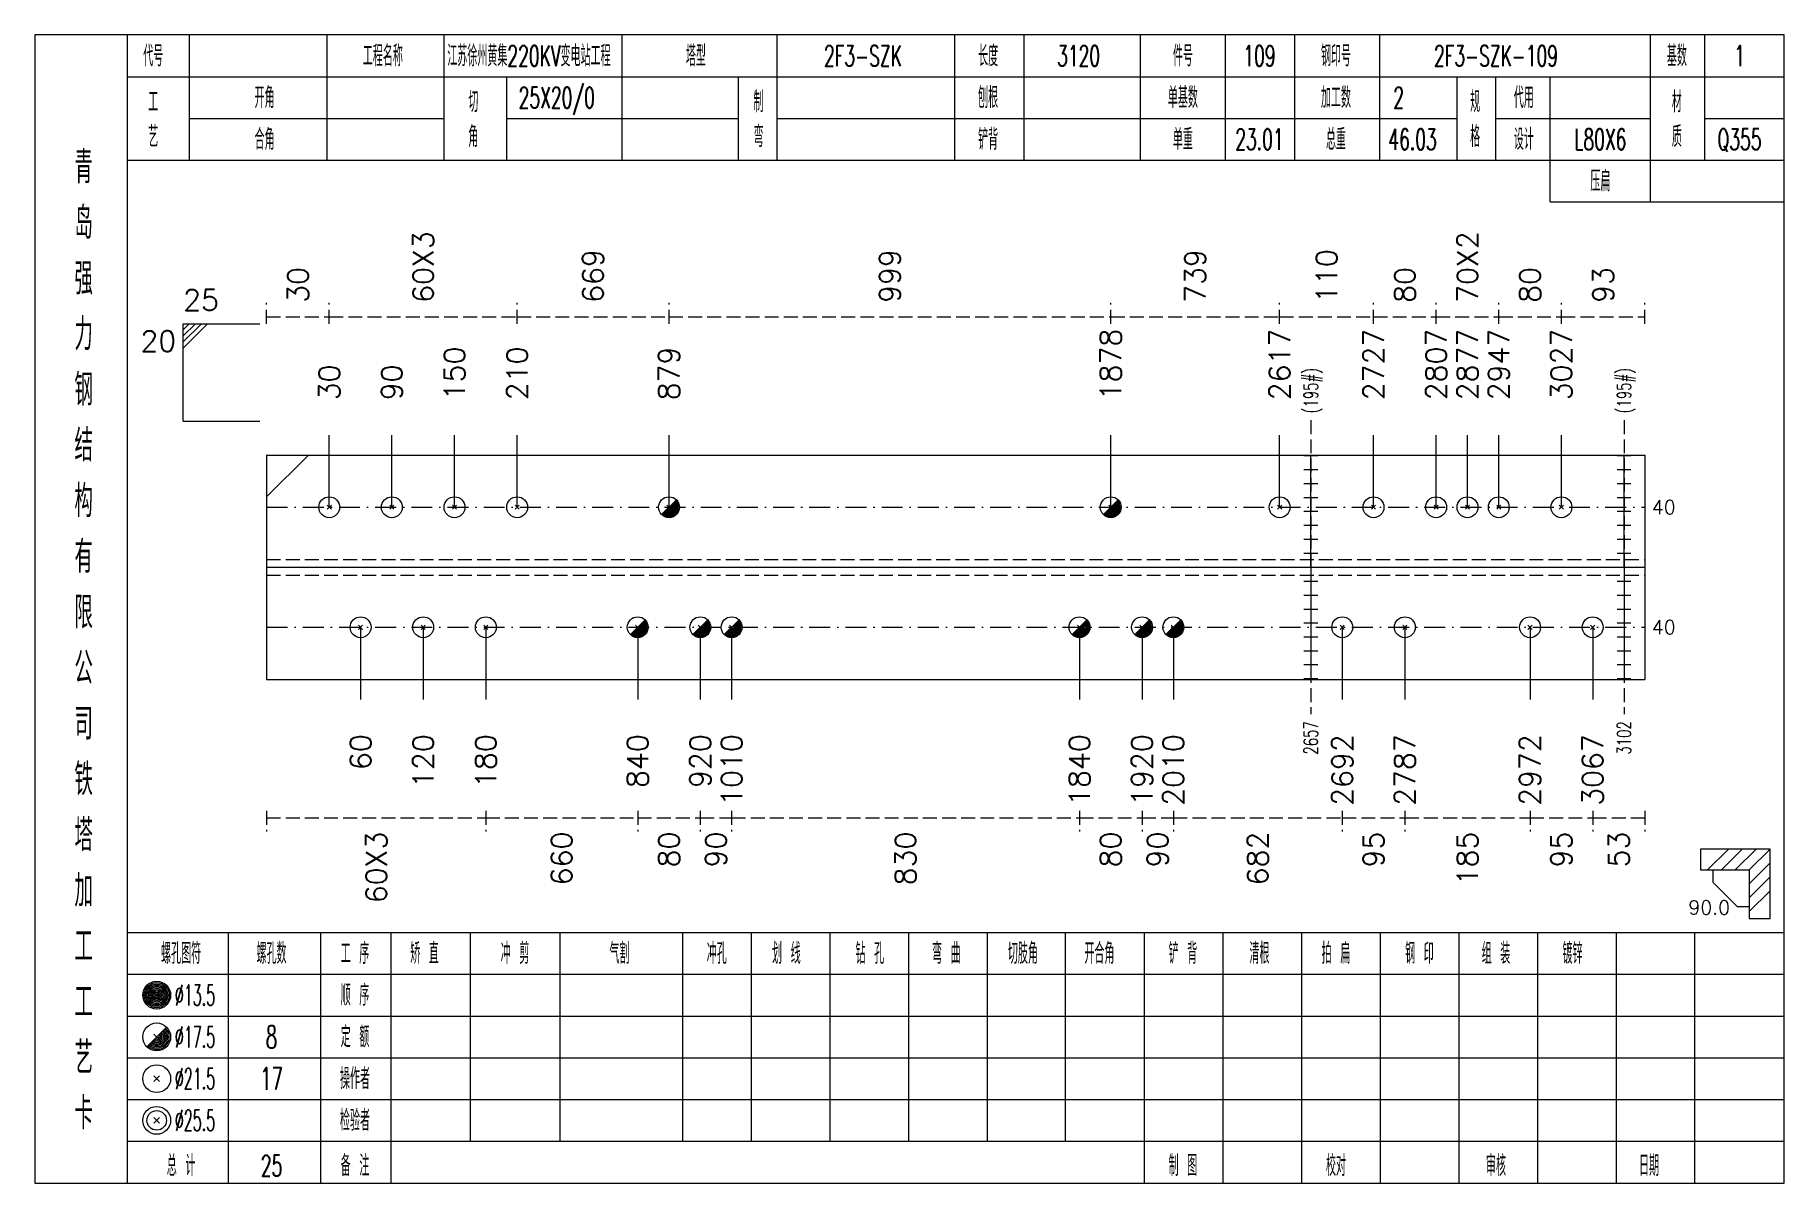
# Model space of a CAD drawing. Extents: x 0 to 4623, y -1159 to 4890.
# Drawn here: x 2491.2 to 2742.6, y 4725 to 4890 of the extents above; entities that cross this region are included whole.
import ezdxf
from ezdxf.enums import TextEntityAlignment as Align

# ---------------------------------------------------------------- set-up
doc = ezdxf.new("R2010")
doc.units = 0
doc.header["$MEASUREMENT"] = 0
doc.linetypes.add('一点画线', pattern=[5.2, 3, -1, 0.2, -1])
doc.linetypes.add('虚线', pattern=[2.75, 2, -0.75])
doc.layers.get('0').update_dxf_attribs({"linetype": 'CONTINUOUS', "lineweight": 25})
for name, color, linetype, lineweight in [('1', 7, 'CONTINUOUS', 25), ('2', 7, 'CONTINUOUS', 25), ('4', 7, 'CONTINUOUS', 25), ('5', 7, 'CONTINUOUS', 25)]:
    doc.layers.add(name, color=color, linetype=linetype, lineweight=lineweight)
doc.styles.get("Standard").update_dxf_attribs({"font": 'simplex.shx', "width": 0.7, "height": 3, "bigfont": 'gbhzfs.shx'})

msp = doc.modelspace()

# ---------------------------------------------------------------- texts
at = {"color": 8, "linetype": 'Continuous', "lineweight": 9}
for s, p in [('60X3', (2547, 4851.5)), ('70X2', (2697.1, 4851.5)), ('669', (2571.417, 4851.5)), ('999', (2614.081, 4851.5)), ('739', (2657.964, 4851.5)), ('110', (2676.85, 4851.5)), ('30', (2529, 4851.5)), ('80', (2688.1, 4851.5)), ('80', (2706.1, 4851.5)), ('93', (2716.6, 4851.5))]:
    msp.add_text(s, height=3, rotation=90, dxfattribs=at).set_placement(p, align=Align.MIDDLE_LEFT)
at = {"color": 7, "linetype": 'Continuous', "lineweight": 13}
msp.add_text('25', height=3, dxfattribs=at).set_placement((2512.5, 4849.5), align=Align.BOTTOM_LEFT)
msp.add_text('20', height=3, dxfattribs=at).set_placement((2511.5, 4847.5), align=Align.TOP_RIGHT)
for s, p in [('1878', (2645.828, 4837.5)), ('2617', (2670.1, 4837.5)), ('2727', (2683.6, 4837.5)), ('2807', (2692.6, 4837.5)), ('2877', (2697.1, 4837.5)), ('2947', (2701.6, 4837.5)), ('3027', (2710.6, 4837.5)), ('150', (2551.5, 4837.5)), ('210', (2560.5, 4837.5)), ('879', (2582.335, 4837.5)), ('30', (2533.5, 4837.5)), ('90', (2542.5, 4837.5))]:
    msp.add_text(s, height=3, rotation=90, dxfattribs=at).set_placement(p, align=Align.MIDDLE_LEFT)
for p in [(2723.6, 4822.125), (2723.6, 4804.875)]:
    msp.add_text('40', height=2, dxfattribs=at).set_placement(p, align=Align.MIDDLE_LEFT)
at = {"color": 8, "linetype": 'Continuous', "lineweight": 9}
for s, p in [('60X3', (2540.25, 4775.5)), ('660', (2566.917, 4775.5)), ('80', (2582.335, 4775.5)), ('90', (2589.085, 4775.5)), ('830', (2616.331, 4775.5)), ('80', (2645.828, 4775.5)), ('90', (2652.578, 4775.5)), ('682', (2666.964, 4775.5)), ('95', (2683.6, 4775.5)), ('185', (2697.1, 4775.5)), ('95', (2710.6, 4775.5)), ('53', (2718.85, 4775.5))]:
    msp.add_text(s, height=3, rotation=90, dxfattribs=at).set_placement(p, align=Align.MIDDLE_RIGHT)
at = {"layer": '1', "color": 7, "linetype": 'Continuous', "lineweight": 13}
for s, p in [('60', (2538, 4789.5)), ('120', (2547, 4789.5)), ('180', (2556, 4789.5)), ('840', (2577.835, 4789.5)), ('920', (2586.835, 4789.5)), ('1010', (2591.335, 4789.5)), ('1840', (2641.328, 4789.5)), ('1920', (2650.328, 4789.5)), ('2010', (2654.828, 4789.5)), ('2692', (2679.1, 4789.5)), ('2787', (2688.1, 4789.5)), ('2972', (2706.1, 4789.5)), ('3067', (2715.1, 4789.5))]:
    msp.add_text(s, height=3, rotation=90, dxfattribs=at).set_placement(p, align=Align.MIDDLE_RIGHT)
at = {"layer": '2', "color": 7, "linetype": 'Continuous', "lineweight": 13, "width": 0.7}
for p in [(2674.6, 4835.625), (2719.6, 4835.625)]:
    msp.add_text('(195#)', height=2, rotation=90, dxfattribs=at).set_placement(p, align=Align.MIDDLE_LEFT)
for s, p in [('2657', (2674.6, 4791.375)), ('3102', (2719.6, 4791.375))]:
    msp.add_text(s, height=2, rotation=90, dxfattribs=at).set_placement(p, align=Align.MIDDLE_RIGHT)
at = {"layer": '2', "color": 7, "linetype": 'Continuous', "lineweight": 13}
msp.add_text('90.0', height=2, dxfattribs=at).set_placement((2734.85, 4763), align=Align.BOTTOM_RIGHT)
at = {"layer": '4', "color": 1, "linetype": 'Continuous', "lineweight": 13}
for s, height, width, p in [('代号', 3, 0.6, (2508.2, 4887)), ('工程名称', 3, 0.6, (2541.2, 4887)), ('江苏徐州黄集220KV变电站工程', 3, 0.6, (2562.2, 4887)), ('塔型', 3, 0.6, (2586.2, 4887)), ('2F3-SZK', 3, 0.6, (2610.2, 4887)), ('长度', 3, 0.6, (2628.2, 4887)), ('3120', 3, 0.6, (2641.2, 4887)), ('件号', 3, 0.6, (2656.2, 4887)), ('109', 3, 0.6, (2667.2, 4887)), ('钢印号', 3, 0.6, (2678.2, 4887)), ('2F3-SZK-109', 3, 0.6, (2701.2, 4887)), ('基数', 3, 0.6, (2727.2, 4887)), ('1', 3, 0.6, (2736.2, 4887)), ('开角', 3, 0.6, (2524.2, 4881)), ('25X20/0', 3, 0.6, (2566.2, 4881)), ('制', 3, 0.6, (2595.2, 4880.4)), ('刨根', 3, 0.6, (2628.2, 4881)), ('单基数', 3, 0.6, (2656.2, 4881)), ('加工数', 3, 0.6, (2678.2, 4881)), ('2', 3, 0.6, (2687.2, 4881)), ('代用', 3, 0.6, (2705.2, 4881)), ('材', 3, 0.6, (2727.2, 4880.4)), ('工', 3, 0.6, (2508.2, 4880.4)), ('切', 3, 0.6, (2554.2, 4880.4)), ('规', 3, 0.6, (2698.2, 4880.4)), ('艺', 3, 0.6, (2508.2, 4875.4)), ('角', 3, 0.6, (2554.2, 4875.4)), ('弯', 3, 0.6, (2595.2, 4875.4)), ('格', 3, 0.6, (2698.2, 4875.4)), ('质', 3, 0.6, (2727.2, 4875.4)), ('合角', 3, 0.6, (2524.2, 4875)), ('铲背', 3, 0.6, (2628.2, 4875)), ('单重', 3, 0.6, (2656.2, 4875)), ('23.01', 3, 0.6, (2667.2, 4875)), ('总重', 3, 0.6, (2678.2, 4875)), ('46.03', 3, 0.6, (2689.2, 4875)), ('设计', 3, 0.6, (2705.2, 4875)), ('L80X6', 3, 0.6, (2716.2, 4875)), ('Q355', 3, 0.6, (2736.2, 4875)), ('青', 4.6, 0.8, (2498.2, 4871)), ('压扁', 3, 0.6, (2716.2, 4869)), ('岛', 4.6, 0.8, (2498.2, 4863)), ('强', 4.6, 0.8, (2498.2, 4855)), ('力', 4.6, 0.8, (2498.2, 4847)), ('钢', 4.6, 0.8, (2498.2, 4839)), ('结', 4.6, 0.8, (2498.2, 4831)), ('构', 4.6, 0.8, (2498.2, 4823)), ('有', 4.6, 0.8, (2498.2, 4815)), ('限', 4.6, 0.8, (2498.2, 4807)), ('公', 4.6, 0.8, (2498.2, 4799)), ('司', 4.6, 0.8, (2498.2, 4791)), ('铁', 4.6, 0.8, (2498.2, 4783)), ('塔', 4.6, 0.8, (2498.2, 4775)), ('加', 4.6, 0.8, (2498.2, 4767)), ('工', 4.6, 0.8, (2498.2, 4759)), ('螺孔图符', 3, 0.6, (2512.2, 4758)), ('螺孔数', 3, 0.6, (2525.2, 4758)), ('工 序', 3, 0.6, (2537.2, 4758)), ('矫 直', 3, 0.6, (2547.2, 4758)), ('冲 剪', 3, 0.6, (2560.2, 4758)), ('气割', 3, 0.6, (2575.2, 4758)), ('冲孔', 3, 0.6, (2589.2, 4758)), ('划 线', 3, 0.6, (2599.2, 4758)), ('钻 孔', 3, 0.6, (2611.2, 4758)), ('弯 曲', 3, 0.6, (2622.2, 4758)), ('切肢角', 3, 0.6, (2633.2, 4758)), ('开合角', 3, 0.6, (2644.2, 4758)), ('铲 背', 3, 0.6, (2656.2, 4758)), ('清根', 3, 0.6, (2667.2, 4758)), ('拍 扁', 3, 0.6, (2678.2, 4758)), ('钢 印', 3, 0.6, (2690.2, 4758)), ('组 装', 3, 0.6, (2701.2, 4758)), ('镀锌', 3, 0.6, (2712.2, 4758)), ('工', 4.6, 0.8, (2498.2, 4751)), ('%%C13.5', 3, 0.5, (2514.2, 4752)), ('顺 序', 3, 0.6, (2537.2, 4752)), ('%%C17.5', 3, 0.5, (2514.2, 4746)), ('8', 3.2, 0.6, (2525.2, 4746)), ('定 额', 3, 0.6, (2537.2, 4746)), ('艺', 4.6, 0.8, (2498.2, 4743)), ('%%C21.5', 3, 0.5, (2514.2, 4740)), ('17', 3.2, 0.6, (2525.2, 4740)), ('操作者', 3, 0.6, (2537.2, 4740)), ('卡', 4.6, 0.8, (2498.2, 4735)), ('%%C25.5', 3, 0.5, (2514.2, 4734)), ('检验者', 3, 0.6, (2537.2, 4734)), ('总 计', 3, 0.6, (2512.2, 4727.5)), ('25', 3, 0.6, (2525.2, 4727.5)), ('备 注', 3, 0.6, (2537.2, 4727.5)), ('制 图', 3, 0.6, (2656.2, 4727.5)), ('校对', 3, 0.6, (2678.2, 4727.5)), ('审核', 3, 0.6, (2701.2, 4727.5)), ('日期', 3, 0.6, (2723.2, 4727.5))]:
    msp.add_text(s, height=height, dxfattribs=dict(at, width=width)).set_placement(p, align=Align.MIDDLE_CENTER)

# ---------------------------------------------------------------- blocks, each defined once
blk = doc.blocks.new('孔21.5')
at = {"layer": '5', "color": 7, "linetype": 'Continuous', "lineweight": 13}
for p, q in [((-0.2, -0.2), (0.2, 0.2)), ((-0.2, 0.2), (0.2, -0.2))]:
    blk.add_line(p, q, dxfattribs=at)
blk.add_circle((0, 0), 1, dxfattribs=at)
blk = doc.blocks.new('孔17.5')
at = {"layer": '5', "color": 7, "linetype": 'Continuous', "lineweight": 13}
for p, q in [((-0.707, -0.707), (0.707, 0.707)), ((-0.2, 0.2), (0.2, -0.2))]:
    blk.add_line(p, q, dxfattribs=at)
blk.add_circle((0, 0), 1, dxfattribs=at)
for radius in [0.9, 0.8, 0.7, 0.6, 0.5, 0.4, 0.3, 0.2, 0.1]:
    blk.add_arc((0, 0), radius, 225, 45, dxfattribs=at)

# ---------------------------------------------------------------- linework, layer by layer
at = {"color": 8, "linetype": '虚线', "lineweight": 9}
for p, q in [((2524.5, 4848.5), (2524.5, 4851.5)), ((2533.5, 4848.5), (2533.5, 4851.5)), ((2533.5, 4848.5), (2533.5, 4851.5)), ((2560.5, 4848.5), (2560.5, 4851.5)), ((2560.5, 4848.5), (2560.5, 4851.5)), ((2582.335, 4848.5), (2582.335, 4851.5)), ((2582.335, 4848.5), (2582.335, 4851.5)), ((2645.828, 4848.5), (2645.828, 4851.5)), ((2645.828, 4848.5), (2645.828, 4851.5)), ((2670.1, 4848.5), (2670.1, 4851.5)), ((2670.1, 4848.5), (2670.1, 4851.5)), ((2683.6, 4848.5), (2683.6, 4851.5)), ((2683.6, 4848.5), (2683.6, 4851.5)), ((2692.6, 4848.5), (2692.6, 4851.5)), ((2692.6, 4848.5), (2692.6, 4851.5)), ((2701.6, 4848.5), (2701.6, 4851.5)), ((2701.6, 4848.5), (2701.6, 4851.5)), ((2710.6, 4848.5), (2710.6, 4851.5)), ((2710.6, 4848.5), (2710.6, 4851.5)), ((2722.6, 4848.5), (2722.6, 4851.5)), ((2524.5, 4849.5), (2533.5, 4849.5)), ((2533.5, 4849.5), (2560.5, 4849.5)), ((2560.5, 4849.5), (2582.335, 4849.5)), ((2582.335, 4849.5), (2645.828, 4849.5)), ((2645.828, 4849.5), (2670.1, 4849.5)), ((2670.1, 4849.5), (2683.6, 4849.5)), ((2683.6, 4849.5), (2692.6, 4849.5)), ((2692.6, 4849.5), (2701.6, 4849.5)), ((2701.6, 4849.5), (2710.6, 4849.5)), ((2710.6, 4849.5), (2722.6, 4849.5)), ((2524.5, 4778.5), (2524.5, 4775.5)), ((2524.5, 4777.5), (2556, 4777.5)), ((2556, 4778.5), (2556, 4775.5)), ((2556, 4778.5), (2556, 4775.5)), ((2556, 4777.5), (2577.835, 4777.5)), ((2577.835, 4778.5), (2577.835, 4775.5)), ((2577.835, 4778.5), (2577.835, 4775.5)), ((2577.835, 4777.5), (2586.835, 4777.5)), ((2586.835, 4778.5), (2586.835, 4775.5)), ((2586.835, 4778.5), (2586.835, 4775.5)), ((2586.835, 4777.5), (2591.335, 4777.5)), ((2591.335, 4778.5), (2591.335, 4775.5)), ((2591.335, 4778.5), (2591.335, 4775.5)), ((2591.335, 4777.5), (2641.328, 4777.5)), ((2641.328, 4778.5), (2641.328, 4775.5)), ((2641.328, 4778.5), (2641.328, 4775.5)), ((2641.328, 4777.5), (2650.328, 4777.5)), ((2650.328, 4778.5), (2650.328, 4775.5)), ((2650.328, 4778.5), (2650.328, 4775.5)), ((2650.328, 4777.5), (2654.828, 4777.5)), ((2654.828, 4778.5), (2654.828, 4775.5)), ((2654.828, 4778.5), (2654.828, 4775.5)), ((2654.828, 4777.5), (2679.1, 4777.5)), ((2679.1, 4778.5), (2679.1, 4775.5)), ((2679.1, 4778.5), (2679.1, 4775.5)), ((2679.1, 4777.5), (2688.1, 4777.5)), ((2688.1, 4778.5), (2688.1, 4775.5)), ((2688.1, 4778.5), (2688.1, 4775.5)), ((2688.1, 4777.5), (2706.1, 4777.5)), ((2706.1, 4778.5), (2706.1, 4775.5)), ((2706.1, 4778.5), (2706.1, 4775.5)), ((2706.1, 4777.5), (2715.1, 4777.5)), ((2715.1, 4778.5), (2715.1, 4775.5)), ((2715.1, 4778.5), (2715.1, 4775.5)), ((2715.1, 4777.5), (2722.6, 4777.5)), ((2722.6, 4778.5), (2722.6, 4775.5))]:
    msp.add_line(p, q, dxfattribs=at)
at = {"color": 7, "linetype": 'Continuous', "lineweight": 13}
for p, q in [((2512.5, 4848.5), (2523.5, 4848.5)), ((2512.5, 4834.5), (2512.5, 4848.5)), ((2513.375, 4848.5), (2512.5, 4847.625)), ((2514.25, 4848.5), (2512.5, 4846.75)), ((2515.125, 4848.5), (2512.5, 4845.875)), ((2516, 4848.5), (2512.5, 4845)), ((2512.5, 4834.5), (2523.5, 4834.5)), ((2533.5, 4822.125), (2533.5, 4832.5)), ((2542.5, 4822.125), (2542.5, 4832.5)), ((2551.5, 4822.125), (2551.5, 4832.5)), ((2560.5, 4822.125), (2560.5, 4832.5)), ((2582.335, 4822.125), (2582.335, 4832.5)), ((2645.828, 4822.125), (2645.828, 4832.5)), ((2670.1, 4822.125), (2670.1, 4832.5)), ((2683.6, 4822.125), (2683.6, 4832.5)), ((2692.6, 4822.125), (2692.6, 4832.5)), ((2697.1, 4822.125), (2697.1, 4832.5)), ((2701.6, 4822.125), (2701.6, 4832.5)), ((2710.6, 4822.125), (2710.6, 4832.5)), ((2524.5, 4823.625), (2530.5, 4829.625)), ((2538, 4804.875), (2538, 4794.5)), ((2547, 4804.875), (2547, 4794.5)), ((2556, 4804.875), (2556, 4794.5)), ((2577.835, 4804.875), (2577.835, 4794.5)), ((2586.835, 4804.875), (2586.835, 4794.5)), ((2591.335, 4804.875), (2591.335, 4794.5)), ((2641.328, 4804.875), (2641.328, 4794.5)), ((2650.328, 4804.875), (2650.328, 4794.5)), ((2654.828, 4804.875), (2654.828, 4794.5)), ((2679.1, 4804.875), (2679.1, 4794.5)), ((2688.1, 4804.875), (2688.1, 4794.5)), ((2706.1, 4804.875), (2706.1, 4794.5)), ((2715.1, 4804.875), (2715.1, 4794.5))]:
    msp.add_line(p, q, dxfattribs=at)
at = {"color": 7, "linetype": 'Continuous', "lineweight": 18}
for p, q in [((2524.5, 4829.625), (2524.5, 4797.375)), ((2524.5, 4829.625), (2722.6, 4829.625)), ((2722.6, 4829.625), (2722.6, 4797.375)), ((2524.5, 4813.5), (2722.6, 4813.5))]:
    msp.add_line(p, q, dxfattribs=at)
at = {"color": 3, "linetype": '一点画线', "lineweight": 13}
for p, q in [((2524.5, 4822.125), (2722.6, 4822.125)), ((2524.5, 4804.875), (2722.6, 4804.875))]:
    msp.add_line(p, q, dxfattribs=at)
at = {"color": 1, "linetype": '虚线', "lineweight": 18}
for p, q in [((2524.5, 4814.625), (2722.6, 4814.625)), ((2524.5, 4812.375), (2722.6, 4812.375))]:
    msp.add_line(p, q, dxfattribs=at)
at = {"layer": '1', "color": 7, "linetype": 'Continuous', "lineweight": 18}
msp.add_line((2524.5, 4797.375), (2722.6, 4797.375), dxfattribs=at)
at = {"layer": '2', "color": 216, "linetype": '虚线', "lineweight": 13}
for p, q in [((2674.6, 4834.625), (2674.6, 4792.375)), ((2719.6, 4834.625), (2719.6, 4792.375))]:
    msp.add_line(p, q, dxfattribs=at)
at = {"layer": '2', "color": 7, "linetype": 'Continuous', "lineweight": 13}
for p, q in [((2675.6, 4829.5), (2673.6, 4829.5)), ((2674.6, 4813.5), (2674.6, 4829.625)), ((2720.6, 4829.5), (2718.6, 4829.5)), ((2719.6, 4813.5), (2719.6, 4829.625)), ((2675.6, 4827.5), (2673.6, 4827.5)), ((2720.6, 4827.5), (2718.6, 4827.5)), ((2675.6, 4825.5), (2673.6, 4825.5)), ((2720.6, 4825.5), (2718.6, 4825.5)), ((2675.6, 4823.5), (2673.6, 4823.5)), ((2720.6, 4823.5), (2718.6, 4823.5)), ((2675.6, 4821.5), (2673.6, 4821.5)), ((2675.6, 4819.5), (2673.6, 4819.5)), ((2720.6, 4821.5), (2718.6, 4821.5)), ((2720.6, 4819.5), (2718.6, 4819.5)), ((2675.6, 4817.5), (2673.6, 4817.5)), ((2720.6, 4817.5), (2718.6, 4817.5)), ((2675.6, 4815.5), (2673.6, 4815.5)), ((2720.6, 4815.5), (2718.6, 4815.5)), ((2674.6, 4813.5), (2674.6, 4797.375)), ((2719.6, 4813.5), (2719.6, 4797.375)), ((2673.6, 4811.5), (2675.6, 4811.5)), ((2673.6, 4809.5), (2675.6, 4809.5)), ((2718.6, 4811.5), (2720.6, 4811.5)), ((2718.6, 4809.5), (2720.6, 4809.5)), ((2673.6, 4807.5), (2675.6, 4807.5)), ((2718.6, 4807.5), (2720.6, 4807.5)), ((2673.6, 4805.5), (2675.6, 4805.5)), ((2718.6, 4805.5), (2720.6, 4805.5)), ((2673.6, 4803.5), (2675.6, 4803.5)), ((2718.6, 4803.5), (2720.6, 4803.5)), ((2673.6, 4801.5), (2675.6, 4801.5)), ((2673.6, 4799.5), (2675.6, 4799.5)), ((2718.6, 4801.5), (2720.6, 4801.5)), ((2718.6, 4799.5), (2720.6, 4799.5)), ((2673.6, 4797.5), (2675.6, 4797.5)), ((2718.6, 4797.5), (2720.6, 4797.5)), ((2740.6, 4773), (2730.6, 4773)), ((2730.6, 4773), (2730.6, 4770)), ((2731.6, 4770), (2734.6, 4773)), ((2733.6, 4770), (2736.6, 4773)), ((2735.6, 4770), (2738.6, 4773)), ((2737.6, 4770), (2740.6, 4773)), ((2740.6, 4763), (2740.6, 4773)), ((2730.6, 4770), (2737.6, 4770)), ((2732.35, 4770), (2732.35, 4768.25)), ((2737.6, 4768), (2740.6, 4771)), ((2737.6, 4770), (2737.6, 4763)), ((2735.85, 4764.75), (2732.35, 4768.25)), ((2737.6, 4766), (2740.6, 4769)), ((2737.6, 4764), (2740.6, 4767)), ((2735.85, 4764.75), (2737.6, 4764.75)), ((2737.6, 4763), (2740.6, 4763))]:
    msp.add_line(p, q, dxfattribs=at)
at = {"layer": '4', "color": 1, "linetype": 'Continuous', "lineweight": 18}
for p, q in [((2504.5, 4725), (2504.5, 4890)), ((2513.4, 4872), (2513.4, 4890)), ((2533.2, 4872), (2533.2, 4890)), ((2550, 4872), (2550, 4890)), ((2575.6, 4872), (2575.6, 4890)), ((2597.9, 4872), (2597.9, 4890)), ((2623.4, 4872), (2623.4, 4890)), ((2633.4, 4872), (2633.4, 4890)), ((2650.1, 4872), (2650.1, 4890)), ((2662.3, 4872), (2662.3, 4890)), ((2672.3, 4872), (2672.3, 4890)), ((2684.5, 4872), (2684.5, 4890)), ((2723.4, 4866), (2723.4, 4890)), ((2731.2, 4872), (2731.2, 4890)), ((2504.5, 4884), (2742.6, 4884)), ((2559, 4872), (2559, 4884)), ((2592.3, 4872), (2592.3, 4884)), ((2695.6, 4872), (2695.6, 4884)), ((2701.2, 4872), (2701.2, 4884)), ((2709, 4866), (2709, 4884)), ((2513.4, 4878), (2550, 4878)), ((2559, 4878), (2592.3, 4878)), ((2597.9, 4878), (2695.6, 4878)), ((2701.2, 4878), (2723.4, 4878)), ((2731.2, 4878), (2742.6, 4878)), ((2504.5, 4872), (2742.6, 4872)), ((2709, 4866), (2742.6, 4866)), ((2504.5, 4761), (2742.6, 4761)), ((2519, 4725), (2519, 4761)), ((2532.3, 4725), (2532.3, 4761)), ((2542.4, 4725), (2542.4, 4761)), ((2553.8, 4731), (2553.8, 4761)), ((2566.7, 4731), (2566.7, 4761)), ((2584.3, 4731), (2584.3, 4761)), ((2594.2, 4731), (2594.2, 4761)), ((2605.5, 4731), (2605.5, 4761)), ((2616.8, 4731), (2616.8, 4761)), ((2628.1, 4731), (2628.1, 4761)), ((2639.3, 4731), (2639.3, 4761)), ((2650.7, 4731), (2650.7, 4761)), ((2662, 4731), (2662, 4761)), ((2673.3, 4731), (2673.3, 4761)), ((2684.6, 4731), (2684.6, 4761)), ((2695.9, 4731), (2695.9, 4761)), ((2707.2, 4731), (2707.2, 4761)), ((2718.5, 4731), (2718.5, 4761)), ((2729.8, 4731), (2729.8, 4761)), ((2504.5, 4755), (2742.6, 4755)), ((2504.5, 4749), (2742.6, 4749)), ((2504.5, 4743), (2742.6, 4743)), ((2504.5, 4737), (2742.6, 4737)), ((2504.5, 4731), (2742.6, 4731)), ((2650.7, 4725), (2650.7, 4731)), ((2662, 4725), (2662, 4731)), ((2673.3, 4725), (2673.3, 4731)), ((2684.6, 4725), (2684.6, 4731)), ((2695.9, 4725), (2695.9, 4731)), ((2707.2, 4725), (2707.2, 4731)), ((2718.5, 4725), (2718.5, 4731)), ((2729.8, 4725), (2729.8, 4731))]:
    msp.add_line(p, q, dxfattribs=at)
at = {"layer": '4', "color": 7, "linetype": 'Continuous', "lineweight": 13}
for p, q in [((2508.5, 4751.8), (2508.9, 4752.2)), ((2508.9, 4751.8), (2508.5, 4752.2)), ((2507.286, 4744.586), (2510.114, 4747.414)), ((2508.3, 4746.4), (2509.1, 4745.6)), ((2508.3, 4739.6), (2509.1, 4740.4)), ((2508.3, 4740.4), (2509.1, 4739.6)), ((2508.3, 4733.6), (2509.1, 4734.4)), ((2508.3, 4734.4), (2509.1, 4733.6))]:
    msp.add_line(p, q, dxfattribs=at)
at = {"layer": '4', "color": 1, "linetype": 'Continuous', "lineweight": 18}
msp.add_lwpolyline([(2491.2, 4890), (2491.2, 4725), (2742.6, 4725), (2742.6, 4890)], close=True, dxfattribs=at)
at = {"layer": '4', "color": 7, "linetype": 'Continuous', "lineweight": 13}
for centre, radius in [((2508.7, 4752), 2), ((2508.7, 4752), 1.8), ((2508.7, 4752), 1.6), ((2508.7, 4752), 1.4), ((2508.7, 4752), 1.2), ((2508.7, 4752), 1), ((2508.7, 4752), 0.8), ((2508.7, 4752), 0.6), ((2508.7, 4752), 0.4), ((2508.7, 4752), 0.2), ((2508.7, 4746), 2), ((2508.7, 4740), 2), ((2508.7, 4734), 2), ((2508.7, 4734), 1.4)]:
    msp.add_circle(centre, radius, dxfattribs=at)
for radius in [1.8, 1.6, 1.4, 1.2, 1, 0.8, 0.6, 0.4, 0.2]:
    msp.add_arc((2508.7, 4746), radius, 225, 45, dxfattribs=at)

# ---------------------------------------------------------------- block references
at = {"color": 7, "linetype": 'Continuous', "lineweight": 13, "xscale": 1.5, "yscale": 1.5, "zscale": 1.5}
for name, p in [('孔21.5', (2533.5, 4822.125)), ('孔21.5', (2542.5, 4822.125)), ('孔21.5', (2551.5, 4822.125)), ('孔21.5', (2560.5, 4822.125)), ('孔17.5', (2582.335, 4822.125)), ('孔17.5', (2645.828, 4822.125)), ('孔21.5', (2670.1, 4822.125)), ('孔21.5', (2683.6, 4822.125)), ('孔21.5', (2692.6, 4822.125)), ('孔21.5', (2697.1, 4822.125)), ('孔21.5', (2701.6, 4822.125)), ('孔21.5', (2710.6, 4822.125))]:
    msp.add_blockref(name, p, dxfattribs=at)
at = {"layer": '1', "color": 7, "linetype": 'Continuous', "lineweight": 13, "xscale": 1.5, "yscale": 1.5, "zscale": 1.5}
for name, p in [('孔21.5', (2538, 4804.875)), ('孔21.5', (2547, 4804.875)), ('孔21.5', (2556, 4804.875)), ('孔17.5', (2577.835, 4804.875)), ('孔17.5', (2586.835, 4804.875)), ('孔17.5', (2591.335, 4804.875)), ('孔17.5', (2641.328, 4804.875)), ('孔17.5', (2650.328, 4804.875)), ('孔17.5', (2654.828, 4804.875)), ('孔21.5', (2679.1, 4804.875)), ('孔21.5', (2688.1, 4804.875)), ('孔21.5', (2706.1, 4804.875)), ('孔21.5', (2715.1, 4804.875))]:
    msp.add_blockref(name, p, dxfattribs=at)

msp.set_redraw_order([(e.dxf.handle, doc.entitydb.next_handle()) for e in msp.query("TEXT MTEXT ATTDEF DIMENSION ARC_DIMENSION")])  # texts and dimensions are drawn at this point

doc.saveas('drawing.dxf')
